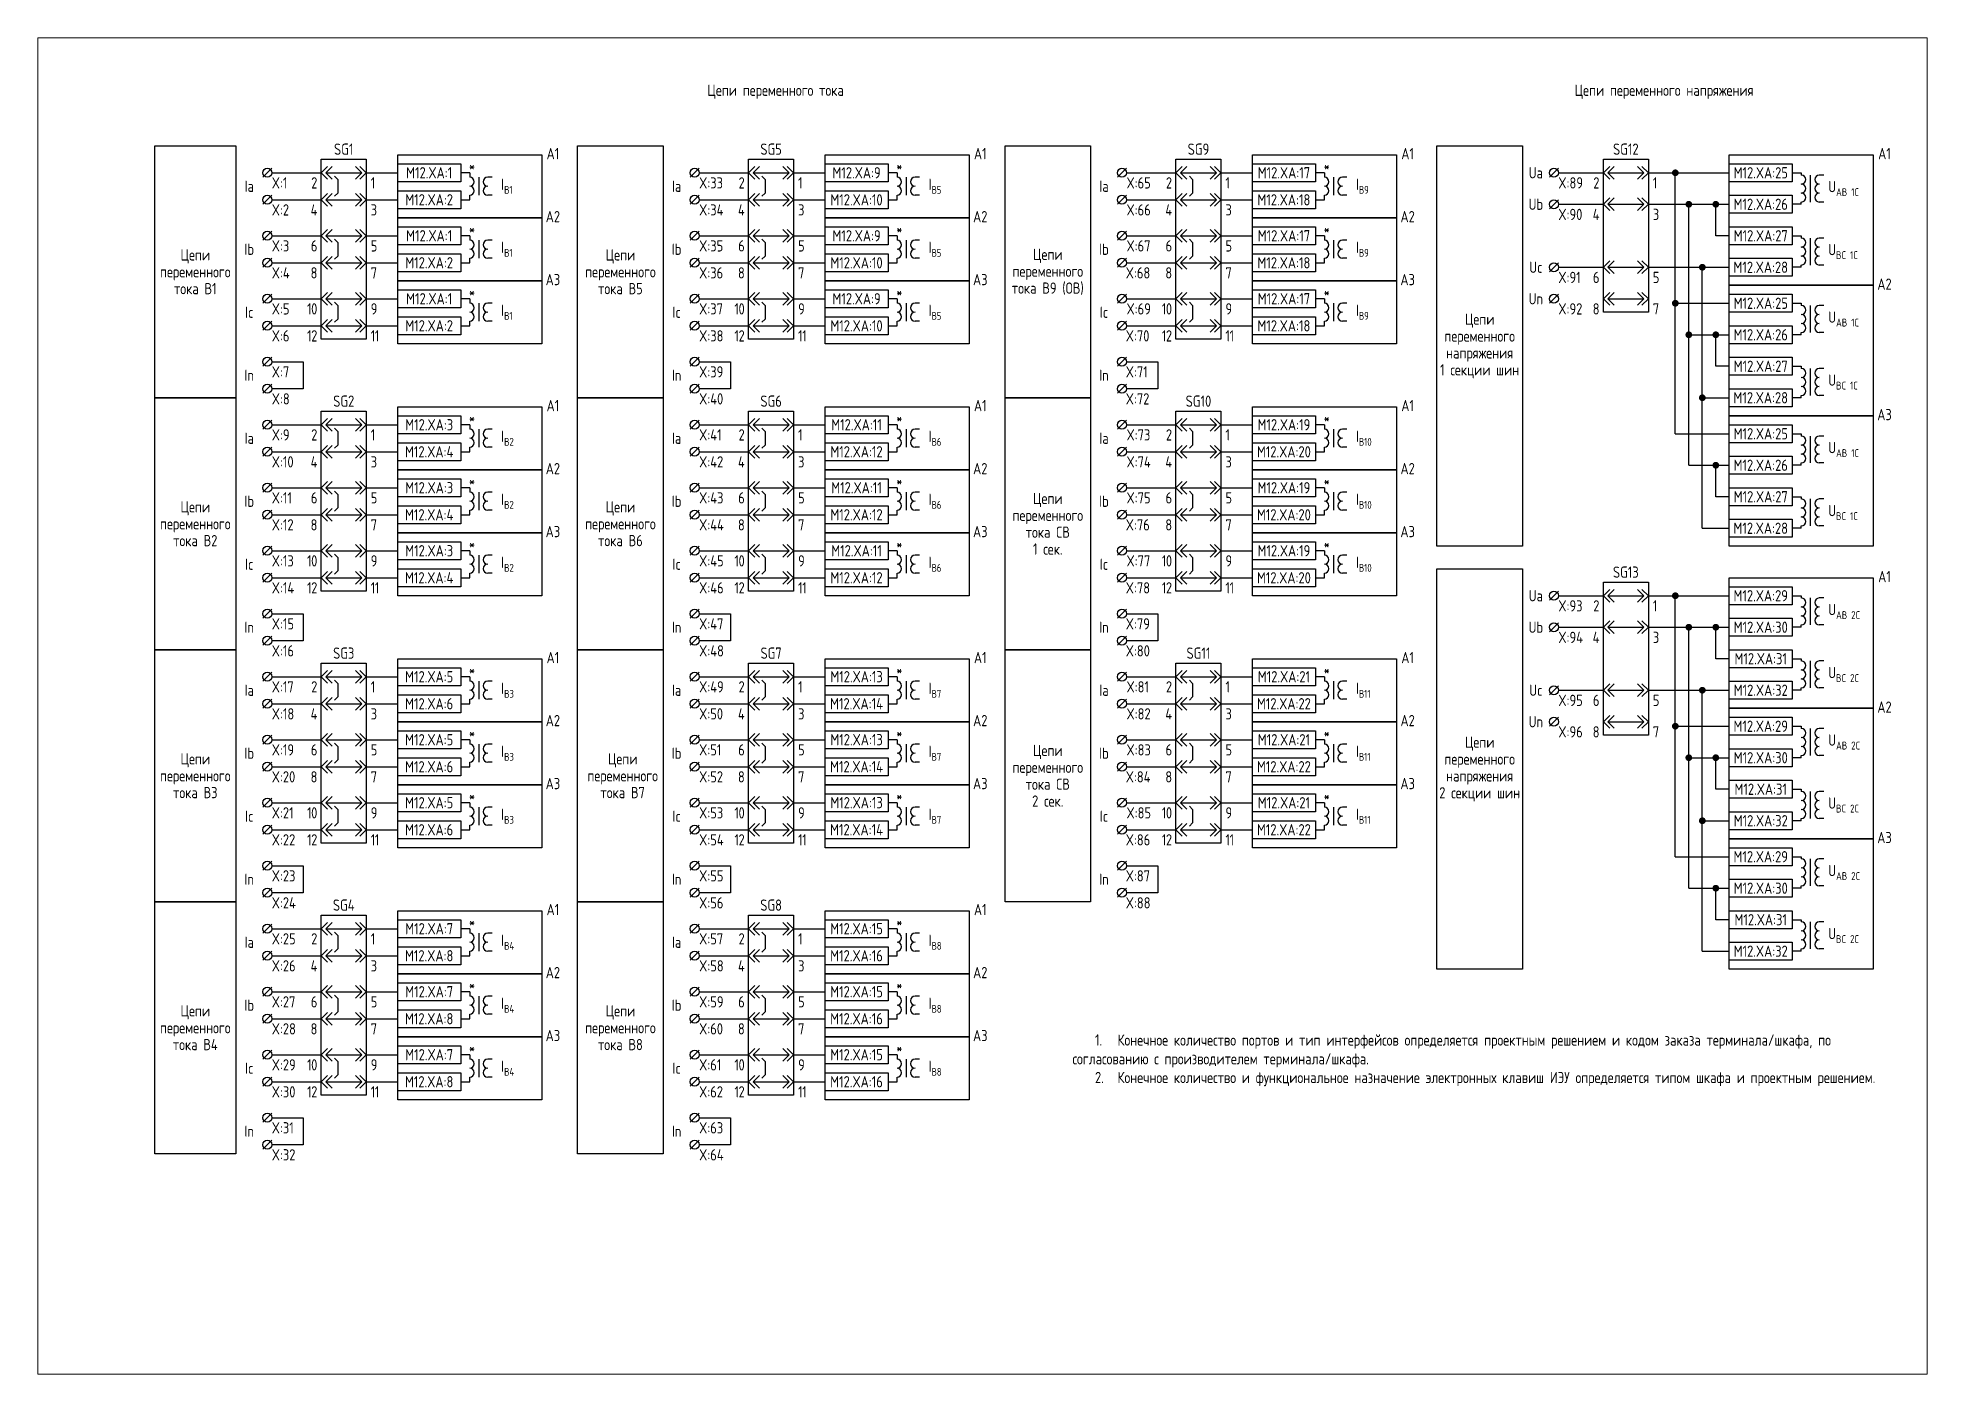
# Paper-space layout 'Лист1' of a CAD drawing. Header units: millimetres. Extents: x 31 to 266, y 22 to 188.
# The model-space entities are those that its viewports show. They can reach past a viewport. Long polylines and large blocks are cut down to what shows.
import ezdxf

# ---------------------------------------------------------------- set-up
doc = ezdxf.new("R2010")
doc.units = ezdxf.units.MM
doc.styles.add('Gost_type_A', font='GOST_A.TTF')

psp = doc.layouts.new('Лист1')

msp = doc.modelspace()

# ---------------------------------------------------------------- texts
at = {"char_height": 2.5, "line_spacing_factor": 0.9, "style": 'Gost_type_A'}
for s, insert, width, attachment_point in [('Цепи переменного тока', (164, 285), 288, 5), ('Цепи переменного напряжения', (361.5, 285), 107, 5), ('SG1', (68, 271), 10, 8), ('SG5', (163, 271), 10, 8), ('SG9', (258, 271), 10, 8), ('SG12', (353, 271), 10, 8), ('A1', (114.5, 270), 35, 8), ('A1', (209.5, 270), 35, 8), ('A1', (304.5, 270), 35, 8), ('A1', (410.5, 270), 35, 8), ('Ia', (47, 264), 6, 5), ('X:1', (52, 266), 10, 1), ('{\\T0.9;2}', (62, 266), 5, 3), ('{\\T0.9;1}', (74, 266), 5, 1), ('Ia', (142, 264), 6, 5), ('X:33', (147, 266), 10, 1), ('{\\T0.9;2}', (157, 266), 5, 3), ('{\\T0.9;1}', (169, 266), 5, 1), ('Ia', (237, 264), 6, 5), ('X:65', (242, 266), 10, 1), ('{\\T0.9;2}', (252, 266), 5, 3), ('{\\T0.9;1}', (264, 266), 5, 1), ('Ua', (333, 267), 7, 5), ('X:89', (338, 266), 10, 1), ('{\\T0.9;2}', (347, 266), 5, 3), ('{\\T0.9;1}', (359, 266), 5, 1), ('Ub', (333, 260), 7, 5), ('X:2', (52, 260), 10, 1), ('{\\T0.9;4}', (62, 260), 5, 3), ('{\\T0.9;3}', (74, 260), 5, 1), ('A2', (114.5, 256), 35, 8), ('X:34', (147, 260), 10, 1), ('{\\T0.9;4}', (157, 260), 5, 3), ('{\\T0.9;3}', (169, 260), 5, 1), ('A2', (209.5, 256), 35, 8), ('X:66', (242, 260), 10, 1), ('{\\T0.9;4}', (252, 260), 5, 3), ('{\\T0.9;3}', (264, 260), 5, 1), ('A2', (304.5, 256), 35, 8), ('X:90', (338, 259), 10, 1), ('{\\T0.9;4}', (347, 259), 5, 3), ('{\\T0.9;3}', (359, 259), 5, 1), ('X:3', (52, 252), 10, 1), ('X:35', (147, 252), 10, 1), ('Цепи переменного тока В1', (35, 245), 18, 5), ('Ib', (47, 250), 6, 5), ('{\\T0.9;6}', (62, 252), 5, 3), ('{\\T0.9;5}', (74, 252), 5, 1), ('Цепи переменного тока В5', (129.5, 245), 19, 5), ('Ib', (142, 250), 6, 5), ('{\\T0.9;6}', (157, 252), 5, 3), ('{\\T0.9;5}', (169, 252), 5, 1), ('Цепи переменного тока В9 (ОВ)', (224.5, 245), 19, 5), ('Ib', (237, 250), 6, 5), ('X:67', (242, 252), 10, 1), ('{\\T0.9;6}', (252, 252), 5, 3), ('{\\T0.9;5}', (264, 252), 5, 1), ('X:4', (52, 246), 10, 1), ('{\\T0.9;8}', (62, 246), 5, 3), ('{\\T0.9;7}', (74, 246), 5, 1), ('A3', (114.5, 242), 35, 8), ('X:36', (147, 246), 10, 1), ('{\\T0.9;8}', (157, 246), 5, 3), ('{\\T0.9;7}', (169, 246), 5, 1), ('A3', (209.5, 242), 35, 8), ('X:68', (241.83, 246), 10, 1), ('{\\T0.9;8}', (252, 246), 5, 3), ('{\\T0.9;7}', (264, 246), 5, 1), ('A3', (304.5, 242), 35, 8), ('Uc', (333, 246), 7, 5), ('X:91', (338, 245), 10, 1), ('{\\T0.9;6}', (347, 245), 5, 3), ('{\\T0.9;5}', (359, 245), 5, 1), ('Un', (333, 239), 7, 5), ('A2', (410.5, 241), 35, 8), ('Ic', (47, 236), 6, 5), ('X:5', (52, 238), 10, 1), ('{\\T0.9;10}', (62, 238), 5, 3), ('{\\T0.9;9}', (74, 238), 5, 1), ('Ic', (142, 236), 6, 5), ('X:37', (147, 238), 10, 1), ('{\\T0.9;10}', (157, 238), 5, 3), ('{\\T0.9;9}', (169, 238), 5, 1), ('Ic', (237, 236), 6, 5), ('X:69', (242, 238), 10, 1), ('{\\T0.9;10}', (252, 238), 5, 3), ('{\\T0.9;9}', (264, 238), 5, 1), ('Цепи переменного напряжения\\P1 секции шин', (320.5, 228.5), 19, 5), ('X:92', (338, 238), 10, 1), ('{\\T0.9;8}', (347, 238), 5, 3), ('{\\T0.9;7}', (359, 238), 5, 1), ('X:6', (52, 232), 10, 1), ('{\\T0.9;12}', (62, 232), 5, 3), ('{\\T0.9;11}', (74, 232), 5, 1), ('X:38', (147, 232), 10, 1), ('{\\T0.9;12}', (157, 232), 5, 3), ('{\\T0.9;11}', (169, 232), 5, 1), ('X:70', (241.83, 232), 10, 1), ('{\\T0.9;12}', (252, 232), 5, 3), ('{\\T0.9;11}', (264, 232), 5, 1), ('In', (47, 222), 6, 5), ('X:7', (52, 224), 10, 1), ('In', (142, 222), 6, 5), ('X:39', (147, 224), 10, 1), ('In', (237, 222), 6, 5), ('X:71', (241.83, 224), 10, 1), ('X:8', (52, 218), 10, 1), ('SG2', (68, 215), 10, 8), ('A1', (114.5, 214), 35, 8), ('X:40', (147, 218), 10, 1), ('SG6', (163, 215), 10, 8), ('A1', (209.5, 214), 35, 8), ('X:72', (241.83, 218), 10, 1), ('SG10', (258, 215), 10, 8), ('A1', (304.5, 214), 35, 8), ('A3', (410.5, 212), 35, 8), ('X:41', (147, 210), 10, 1), ('X:73', (242, 210), 10, 1), ('Ia', (47, 208), 6, 5), ('X:9', (52, 210), 10, 1), ('{\\T0.9;2}', (62, 210), 5, 3), ('{\\T0.9;1}', (74, 210), 5, 1), ('Ia', (142, 208), 6, 5), ('{\\T0.9;2}', (157, 210), 5, 3), ('{\\T0.9;1}', (169, 210), 5, 1), ('Ia', (237, 208), 6, 5), ('{\\T0.9;2}', (252, 210), 5, 3), ('{\\T0.9;1}', (264, 210), 5, 1), ('X:10', (52, 204), 10, 1), ('{\\T0.9;4}', (62, 204), 5, 3), ('{\\T0.9;3}', (74, 204), 5, 1), ('A2', (114.5, 200), 35, 8), ('X:42', (147, 204), 10, 1), ('{\\T0.9;4}', (157, 204), 5, 3), ('{\\T0.9;3}', (169, 204), 5, 1), ('A2', (209.5, 200), 35, 8), ('X:74', (242, 204), 10, 1), ('{\\T0.9;4}', (252, 204), 5, 3), ('{\\T0.9;3}', (264, 204), 5, 1), ('A2', (304.5, 200), 35, 8), ('Цепи переменного тока В2', (35, 189), 18, 5), ('Ib', (47, 194), 6, 5), ('X:11', (52, 196), 10, 1), ('{\\T0.9;6}', (62, 196), 5, 3), ('{\\T0.9;5}', (74, 196), 5, 1), ('Цепи переменного тока В6', (129.5, 189), 19, 5), ('Ib', (142, 194), 6, 5), ('X:43', (147, 196), 10, 1), ('{\\T0.9;6}', (157, 196), 5, 3), ('{\\T0.9;5}', (169, 196), 5, 1), ('Цепи переменного тока СВ\\P1 сек.', (224.5, 189), 19, 5), ('Ib', (237, 194), 6, 5), ('X:75', (242, 196), 10, 1), ('{\\T0.9;6}', (252, 196), 5, 3), ('{\\T0.9;5}', (264, 196), 5, 1), ('X:12', (52, 190), 10, 1), ('{\\T0.9;8}', (62, 190), 5, 3), ('{\\T0.9;7}', (74, 190), 5, 1), ('X:44', (147, 190), 10, 1), ('{\\T0.9;8}', (157, 190), 5, 3), ('{\\T0.9;7}', (169, 190), 5, 1), ('X:76', (241.83, 190), 10, 1), ('{\\T0.9;8}', (252, 190), 5, 3), ('{\\T0.9;7}', (264, 190), 5, 1), ('A3', (114.5, 186), 35, 8), ('A3', (209.5, 186), 35, 8), ('A3', (304.5, 186), 35, 8), ('Ic', (47, 180), 6, 5), ('X:13', (52, 182), 10, 1), ('{\\T0.9;10}', (62, 182), 5, 3), ('{\\T0.9;9}', (74, 182), 5, 1), ('Ic', (142, 180), 6, 5), ('X:45', (147, 182), 10, 1), ('{\\T0.9;10}', (157, 182), 5, 3), ('{\\T0.9;9}', (169, 182), 5, 1), ('Ic', (237, 180), 6, 5), ('X:77', (242, 182), 10, 1), ('{\\T0.9;10}', (252, 182), 5, 3), ('{\\T0.9;9}', (264, 182), 5, 1), ('SG13', (353, 177), 10, 8), ('A1', (410.5, 176), 35, 8), ('X:14', (52, 176), 10, 1), ('{\\T0.9;12}', (62, 176), 5, 3), ('{\\T0.9;11}', (74, 176), 5, 1), ('X:46', (147, 176), 10, 1), ('{\\T0.9;12}', (157, 176), 5, 3), ('{\\T0.9;11}', (169, 176), 5, 1), ('X:78', (241.83, 176), 10, 1), ('{\\T0.9;12}', (252, 176), 5, 3), ('{\\T0.9;11}', (264, 176), 5, 1), ('Ua', (333, 173), 7, 5), ('X:47', (147, 168), 10, 1), ('X:93', (338, 172), 10, 1), ('{\\T0.9;2}', (347, 172), 5, 3), ('{\\T0.9;1}', (359, 172), 5, 1), ('In', (47, 166), 6, 5), ('X:15', (52, 168), 10, 1), ('In', (142, 166), 6, 5), ('In', (237, 166), 6, 5), ('X:79', (241.83, 168), 10, 1), ('Ub', (333, 166), 7, 5), ('X:94', (338, 165), 10, 1), ('{\\T0.9;4}', (347, 165), 5, 3), ('{\\T0.9;3}', (359, 165), 5, 1), ('X:16', (52, 162), 10, 1), ('SG3', (68, 159), 10, 8), ('A1', (114.5, 158), 35, 8), ('X:48', (147, 162), 10, 1), ('SG7', (163, 159), 10, 8), ('A1', (209.5, 158), 35, 8), ('X:80', (241.83, 162), 10, 1), ('SG11', (258, 159), 10, 8), ('A1', (304.5, 158), 35, 8), ('Ia', (47, 152), 6, 5), ('X:17', (52, 154), 10, 1), ('{\\T0.9;2}', (62, 154), 5, 3), ('{\\T0.9;1}', (74, 154), 5, 1), ('Ia', (142, 152), 6, 5), ('X:49', (147, 154), 10, 1), ('{\\T0.9;2}', (157, 154), 5, 3), ('{\\T0.9;1}', (169, 154), 5, 1), ('Ia', (237, 152), 6, 5), ('X:81', (242, 154), 10, 1), ('{\\T0.9;2}', (252, 154), 5, 3), ('{\\T0.9;1}', (264, 154), 5, 1), ('Uc', (333, 152), 7, 5), ('X:18', (52, 148), 10, 1), ('{\\T0.9;4}', (62, 148), 5, 3), ('{\\T0.9;3}', (74, 148), 5, 1), ('X:50', (147, 148), 10, 1), ('{\\T0.9;4}', (157, 148), 5, 3), ('{\\T0.9;3}', (169, 148), 5, 1), ('X:82', (242, 148), 10, 1), ('{\\T0.9;4}', (252, 148), 5, 3), ('{\\T0.9;3}', (264, 148), 5, 1), ('X:95', (338, 151), 10, 1), ('{\\T0.9;6}', (347, 151), 5, 3), ('{\\T0.9;5}', (359, 151), 5, 1), ('A2', (410.5, 147), 35, 8), ('A2', (114.5, 144), 35, 8), ('A2', (209.5, 144), 35, 8), ('A2', (304.5, 144), 35, 8), ('Un', (333, 145), 7, 5), ('X:96', (338, 144), 10, 1), ('{\\T0.9;8}', (347, 144), 5, 3), ('{\\T0.9;7}', (359, 144), 5, 1), ('Ib', (47, 138), 6, 5), ('X:19', (52, 140), 10, 1), ('{\\T0.9;6}', (62, 140), 5, 3), ('{\\T0.9;5}', (74, 140), 5, 1), ('Ib', (142, 138), 6, 5), ('X:51', (147, 140), 10, 1), ('{\\T0.9;6}', (157, 140), 5, 3), ('{\\T0.9;5}', (169, 140), 5, 1), ('Цепи переменного тока СВ\\P2 сек.', (224.5, 133), 19, 5), ('Ib', (237, 138), 6, 5), ('X:83', (242, 140), 10, 1), ('{\\T0.9;6}', (252, 140), 5, 3), ('{\\T0.9;5}', (264, 140), 5, 1), ('Цепи переменного напряжения\\P2 секции шин', (320.5, 134.5), 19, 5), ('Цепи переменного тока В3', (35, 133), 18, 5), ('Цепи переменного тока В7', (130, 133), 18, 5), ('X:20', (52, 134), 10, 1), ('{\\T0.9;8}', (62, 134), 5, 3), ('{\\T0.9;7}', (74, 134), 5, 1), ('A3', (114.5, 130), 35, 8), ('X:52', (147, 134), 10, 1), ('{\\T0.9;8}', (157, 134), 5, 3), ('{\\T0.9;7}', (169, 134), 5, 1), ('A3', (209.5, 130), 35, 8), ('X:84', (241.83, 134), 10, 1), ('{\\T0.9;8}', (252, 134), 5, 3), ('{\\T0.9;7}', (264, 134), 5, 1), ('A3', (304.5, 130), 35, 8), ('X:53', (147, 126), 10, 1), ('X:85', (242, 126), 10, 1), ('Ic', (47, 124), 6, 5), ('X:21', (52, 126), 10, 1), ('{\\T0.9;10}', (62, 126), 5, 3), ('{\\T0.9;9}', (74, 126), 5, 1), ('Ic', (142, 124), 6, 5), ('{\\T0.9;10}', (157, 126), 5, 3), ('{\\T0.9;9}', (169, 126), 5, 1), ('Ic', (237, 124), 6, 5), ('{\\T0.9;10}', (252, 126), 5, 3), ('{\\T0.9;9}', (264, 126), 5, 1), ('X:22', (52, 120), 10, 1), ('{\\T0.9;12}', (62, 120), 5, 3), ('{\\T0.9;11}', (74, 120), 5, 1), ('X:54', (147, 120), 10, 1), ('{\\T0.9;12}', (157, 120), 5, 3), ('{\\T0.9;11}', (169, 120), 5, 1), ('X:86', (241.83, 120), 10, 1), ('{\\T0.9;12}', (252, 120), 5, 3), ('{\\T0.9;11}', (264, 120), 5, 1), ('A3', (410.5, 118), 35, 8), ('In', (47, 110), 6, 5), ('X:23', (52, 112), 10, 1), ('In', (142, 110), 6, 5), ('X:55', (147, 112), 10, 1), ('In', (237, 110), 6, 5), ('X:87', (241.83, 112), 10, 1), ('X:24', (52, 106), 10, 1), ('SG4', (68, 103), 10, 8), ('X:56', (147, 106), 10, 1), ('SG8', (163, 103), 10, 8), ('X:88', (241.83, 106), 10, 1), ('A1', (114.5, 102), 35, 8), ('A1', (209.5, 102), 35, 8), ('Ia', (47, 96), 6, 5), ('X:25', (52, 98), 10, 1), ('{\\T0.9;2}', (62, 98), 5, 3), ('{\\T0.9;1}', (74, 98), 5, 1), ('Ia', (142, 96), 6, 5), ('X:57', (147, 98), 10, 1), ('{\\T0.9;2}', (157, 98), 5, 3), ('{\\T0.9;1}', (169, 98), 5, 1), ('X:26', (52, 92), 10, 1), ('{\\T0.9;4}', (62, 92), 5, 3), ('{\\T0.9;3}', (74, 92), 5, 1), ('A2', (114.5, 88), 35, 8), ('X:58', (147, 92), 10, 1), ('{\\T0.9;4}', (157, 92), 5, 3), ('{\\T0.9;3}', (169, 92), 5, 1), ('A2', (209.5, 88), 35, 8), ('Цепи переменного тока В4', (35, 77), 18, 5), ('Ib', (47, 82), 6, 5), ('X:27', (52, 84), 10, 1), ('{\\T0.9;6}', (62, 84), 5, 3), ('{\\T0.9;5}', (74, 84), 5, 1), ('Цепи переменного тока В8', (129.5, 77), 19, 5), ('Ib', (142, 82), 6, 5), ('X:59', (147, 84), 10, 1), ('{\\T0.9;6}', (157, 84), 5, 3), ('{\\T0.9;5}', (169, 84), 5, 1), ('X:28', (52, 78), 10, 1), ('{\\T0.9;8}', (62, 78), 5, 3), ('{\\T0.9;7}', (74, 78), 5, 1), ('A3', (114.5, 74), 35, 8), ('X:60', (147, 78), 10, 1), ('{\\T0.9;8}', (157, 78), 5, 3), ('{\\T0.9;7}', (169, 78), 5, 1), ('A3', (209.5, 74), 35, 8), ('Ic', (47, 68), 6, 5), ('X:29', (52, 70), 10, 1), ('{\\T0.9;10}', (62, 70), 5, 3), ('{\\T0.9;9}', (74, 70), 5, 1), ('Ic', (142, 68), 6, 5), ('X:61', (147, 70), 10, 1), ('{\\T0.9;10}', (157, 70), 5, 3), ('{\\T0.9;9}', (169, 70), 5, 1), ('X:30', (52, 64), 10, 1), ('{\\T0.9;12}', (62, 64), 5, 3), ('{\\T0.9;11}', (74, 64), 5, 1), ('X:62', (147, 64), 10, 1), ('{\\T0.9;12}', (157, 64), 5, 3), ('{\\T0.9;11}', (169, 64), 5, 1), ('In', (47, 54), 6, 5), ('X:31', (52, 56), 10, 1), ('In', (142, 54), 6, 5), ('X:63', (147, 56), 10, 1), ('X:32', (52, 50), 10, 1), ('X:64', (147, 50), 10, 1)]:
    msp.add_mtext(s, dxfattribs=dict(at, insert=insert, width=width, attachment_point=attachment_point))
at = {"char_height": 2.5, "style": 'Gost_type_A'}
for s, insert, width, attachment_point in [('M12.XA:1', (87, 267), 14, 5), ('*', (96.5, 268.5), 3, 5), ('\\A1;I{\\H0.7x;\\S^ В1;}', (103, 264), 8, 4), ('M12.XA:9', (182, 267), 14, 5), ('*', (191.5, 268.5), 3, 5), ('\\A1;I{\\H0.7x;\\S^ В5;}', (198, 264), 8, 4), ('M12.XA:17', (277, 267), 14, 5), ('*', (286.5, 268.5), 3, 5), ('\\A1;I{\\H0.7x;\\S^ В9;}', (293, 264), 8, 4), ('M12.XA:25', (383, 267), 14, 5), ('\\A1;U{\\H0.7x;\\S^ AB 1C;}', (398, 263.5), 12, 4), ('M12.XA:2', (86.99, 261), 14.018, 5), ('M12.XA:10', (181.99, 260.99), 14.018, 5), ('M12.XA:18', (276.99, 260.99), 14.018, 5), ('M12.XA:26', (382.99, 260), 14.018, 5), ('M12.XA:1', (87, 253), 14, 5), ('*', (96.5, 254.5), 3, 5), ('M12.XA:9', (182, 253), 14, 5), ('*', (191.5, 254.5), 3, 5), ('M12.XA:17', (277, 253), 14, 5), ('*', (286.5, 254.5), 3, 5), ('M12.XA:27', (382.99, 253), 14.018, 5), ('M12.XA:2', (86.99, 247), 14.018, 5), ('\\A1;I{\\H0.7x;\\S^ В1;}', (103, 250), 8, 4), ('M12.XA:10', (181.99, 246.99), 14.018, 5), ('\\A1;I{\\H0.7x;\\S^ В5;}', (198, 250), 8, 4), ('M12.XA:18', (276.99, 246.99), 14.018, 5), ('\\A1;I{\\H0.7x;\\S^ В9;}', (293, 250), 8, 4), ('\\A1;U{\\H0.7x;\\S^ BC 1C;}', (398, 249.5), 12, 4), ('M12.XA:28', (382.99, 246), 14.018, 5), ('M12.XA:1', (87, 239), 14, 5), ('*', (96.5, 240.5), 3, 5), ('M12.XA:9', (182, 239), 14, 5), ('*', (191.5, 240.5), 3, 5), ('M12.XA:17', (277, 239), 14, 5), ('*', (286.5, 240.5), 3, 5), ('\\A1;I{\\H0.7x;\\S^ В1;}', (103, 236), 8, 4), ('\\A1;I{\\H0.7x;\\S^ В5;}', (198, 236), 8, 4), ('\\A1;I{\\H0.7x;\\S^ В9;}', (293, 236), 8, 4), ('M12.XA:25', (383, 238), 14, 5), ('\\A1;U{\\H0.7x;\\S^ AB 1C;}', (398, 234.5), 12, 4), ('M12.XA:2', (86.99, 233), 14.018, 5), ('M12.XA:10', (181.99, 232.99), 14.018, 5), ('M12.XA:18', (276.99, 232.99), 14.018, 5), ('M12.XA:26', (382.99, 231), 14.018, 5), ('M12.XA:27', (382.99, 224), 14.018, 5), ('\\A1;U{\\H0.7x;\\S^ BC 1C;}', (398, 220.5), 12, 4), ('M12.XA:28', (382.99, 217), 14.018, 5), ('M12.XA:3', (87, 211), 14, 5), ('*', (96.5, 212.5), 3, 5), ('M12.XA:11', (182, 211), 14, 5), ('*', (191.5, 212.5), 3, 5), ('M12.XA:19', (277, 211), 14, 5), ('*', (286.5, 212.5), 3, 5), ('M12.XA:25', (383, 209), 14, 5), ('M12.XA:4', (86.99, 204.99), 14.018, 5), ('\\A1;I{\\H0.7x;\\S^ В2;}', (103, 208), 8, 4), ('M12.XA:12', (181.99, 205), 14.018, 5), ('\\A1;I{\\H0.7x;\\S^ В6;}', (198, 208), 8, 4), ('M12.XA:20', (276.99, 204.99), 14.018, 5), ('\\A1;I{\\H0.7x;\\S^ В10;}', (293, 208), 8, 4), ('\\A1;U{\\H0.7x;\\S^ AB 1C;}', (398, 205.5), 12, 4), ('M12.XA:26', (382.99, 202), 14.018, 5), ('M12.XA:3', (87, 197), 14, 5), ('*', (96.5, 198.5), 3, 5), ('M12.XA:11', (182, 197), 14, 5), ('*', (191.5, 198.5), 3, 5), ('M12.XA:19', (277, 197), 14, 5), ('*', (286.5, 198.5), 3, 5), ('\\A1;I{\\H0.7x;\\S^ В2;}', (103, 194), 8, 4), ('\\A1;I{\\H0.7x;\\S^ В6;}', (198, 194), 8, 4), ('\\A1;I{\\H0.7x;\\S^ В10;}', (293, 194), 8, 4), ('M12.XA:27', (382.99, 195), 14.018, 5), ('M12.XA:4', (86.99, 190.99), 14.018, 5), ('M12.XA:12', (181.99, 191), 14.018, 5), ('M12.XA:20', (276.99, 190.99), 14.018, 5), ('M12.XA:28', (382.99, 188), 14.018, 5), ('\\A1;U{\\H0.7x;\\S^ BC 1C;}', (398, 191.5), 12, 4), ('M12.XA:3', (87, 183), 14, 5), ('*', (96.5, 184.5), 3, 5), ('\\A1;I{\\H0.7x;\\S^ В2;}', (103, 180), 8, 4), ('M12.XA:11', (182, 183), 14, 5), ('*', (191.5, 184.5), 3, 5), ('\\A1;I{\\H0.7x;\\S^ В6;}', (198, 180), 8, 4), ('M12.XA:19', (277, 183), 14, 5), ('*', (286.5, 184.5), 3, 5), ('\\A1;I{\\H0.7x;\\S^ В10;}', (293, 180), 8, 4), ('M12.XA:4', (86.99, 176.99), 14.018, 5), ('M12.XA:12', (181.99, 177), 14.018, 5), ('M12.XA:20', (276.99, 176.99), 14.018, 5), ('M12.XA:29', (382.99, 173), 14.018, 5), ('\\A1;U{\\H0.7x;\\S^ AB 2C;}', (398, 169.5), 12, 4), ('M12.XA:30', (382.99, 166), 14.018, 5), ('M12.XA:31', (382.99, 159), 14.018, 5), ('M12.XA:5', (87, 155), 14, 5), ('*', (96.5, 156.5), 3, 5), ('M12.XA:13', (182, 155.01), 14, 5), ('*', (191.5, 156.5), 3, 5), ('M12.XA:21', (277, 155), 14, 5), ('*', (286.5, 156.5), 3, 5), ('\\A1;U{\\H0.7x;\\S^ BC 2C;}', (398, 155.5), 12, 4), ('\\A1;I{\\H0.7x;\\S^ В3;}', (103, 152), 8, 4), ('\\A1;I{\\H0.7x;\\S^ В7;}', (198, 152), 8, 4), ('\\A1;I{\\H0.7x;\\S^ В11;}', (293, 152), 8, 4), ('M12.XA:32', (382.99, 152), 14.018, 5), ('M12.XA:6', (86.99, 148.99), 14.018, 5), ('M12.XA:14', (181.99, 149), 14.018, 5), ('M12.XA:22', (276.99, 149), 14.018, 5), ('M12.XA:29', (382.99, 144), 14.018, 5), ('M12.XA:5', (87, 141), 14, 5), ('*', (96.5, 142.5), 3, 5), ('\\A1;I{\\H0.7x;\\S^ В3;}', (103, 138), 8, 4), ('M12.XA:13', (182, 141.01), 14, 5), ('*', (191.5, 142.5), 3, 5), ('\\A1;I{\\H0.7x;\\S^ В7;}', (198, 138), 8, 4), ('M12.XA:21', (277, 141), 14, 5), ('*', (286.5, 142.5), 3, 5), ('\\A1;I{\\H0.7x;\\S^ В11;}', (293, 138), 8, 4), ('\\A1;U{\\H0.7x;\\S^ AB 2C;}', (398, 140.5), 12, 4), ('M12.XA:6', (86.99, 134.99), 14.018, 5), ('M12.XA:14', (181.99, 135), 14.018, 5), ('M12.XA:22', (276.99, 135), 14.018, 5), ('M12.XA:30', (382.99, 137), 14.018, 5), ('M12.XA:31', (382.99, 130), 14.018, 5), ('M12.XA:5', (87, 127), 14, 5), ('*', (96.5, 128.5), 3, 5), ('M12.XA:13', (182, 127.01), 14, 5), ('*', (191.5, 128.5), 3, 5), ('M12.XA:21', (277, 127), 14, 5), ('*', (286.5, 128.5), 3, 5), ('\\A1;U{\\H0.7x;\\S^ BC 2C;}', (398, 126.5), 12, 4), ('M12.XA:6', (86.99, 120.99), 14.018, 5), ('\\A1;I{\\H0.7x;\\S^ В3;}', (103, 124), 8, 4), ('M12.XA:14', (181.99, 121), 14.018, 5), ('\\A1;I{\\H0.7x;\\S^ В7;}', (198, 124), 8, 4), ('M12.XA:22', (276.99, 121), 14.018, 5), ('\\A1;I{\\H0.7x;\\S^ В11;}', (293, 124), 8, 4), ('M12.XA:32', (382.99, 123), 14.018, 5), ('M12.XA:29', (382.99, 115), 14.018, 5), ('M12.XA:30', (382.99, 108), 14.018, 5), ('\\A1;U{\\H0.7x;\\S^ AB 2C;}', (398, 111.5), 12, 4), ('M12.XA:31', (382.99, 101), 14.018, 5), ('M12.XA:7', (87, 99), 14, 5), ('*', (96.5, 100.5), 3, 5), ('\\A1;I{\\H0.7x;\\S^ В4;}', (103, 96), 8, 4), ('M12.XA:15', (182, 99), 14, 5), ('*', (191.5, 100.5), 3, 5), ('\\A1;I{\\H0.7x;\\S^ В8;}', (198, 96), 8, 4), ('\\A1;U{\\H0.7x;\\S^ BC 2C;}', (398, 97.5), 12, 4), ('M12.XA:8', (86.99, 92.99), 14.018, 5), ('M12.XA:16', (181.99, 92.99), 14.018, 5), ('M12.XA:32', (382.99, 94), 14.018, 5), ('M12.XA:7', (87, 85), 14, 5), ('*', (96.5, 86.5), 3, 5), ('M12.XA:15', (182, 85), 14, 5), ('*', (191.5, 86.5), 3, 5), ('M12.XA:8', (86.99, 78.99), 14.018, 5), ('\\A1;I{\\H0.7x;\\S^ В4;}', (103, 82), 8, 4), ('M12.XA:16', (181.99, 78.99), 14.018, 5), ('\\A1;I{\\H0.7x;\\S^ В8;}', (198, 82), 8, 4), ('M12.XA:7', (87, 71), 14, 5), ('*', (96.5, 72.5), 3, 5), ('M12.XA:15', (182, 71), 14, 5), ('*', (191.5, 72.5), 3, 5), ('\\A1;\\P\\P\\pxi2,t4;1.^IКонечное количество портов и тип интерфейсов определяется проектным решением и кодом заказа терминала/шкафа, по согласованию с производителем терминала/шкафа.\\P2.^IКонечное количество и функциональное назначение электронных клавиш ИЭУ определяется типом шкафа и проектным решением.', (230, 64), 183, 7), ('\\A1;I{\\H0.7x;\\S^ В4;}', (103, 68), 8, 4), ('\\A1;I{\\H0.7x;\\S^ В8;}', (198, 68), 8, 4), ('M12.XA:8', (86.99, 64.99), 14.018, 5), ('M12.XA:16', (181.99, 64.99), 14.018, 5)]:
    msp.add_mtext(s, dxfattribs=dict(at, insert=insert, width=width, attachment_point=attachment_point))

# ---------------------------------------------------------------- blocks, each defined once
blk = doc.blocks.new('БИ_разъем')
for p, q in [((0, 0), (1.41, 1.41)), ((0, 0), (1.41, 1.41)), ((0, 0), (1.41, -1.41)), ((0, 0), (1.41, -1.41)), ((1, 0), (2.41, 1.41)), ((1, 0), (2.41, -1.41)), ((1, 0), (9, 0)), ((9, 0), (7.59, 1.41)), ((9, 0), (7.59, -1.41)), ((10, 0), (8.59, 1.41)), ((10, 0), (8.59, 1.41)), ((10, 0), (8.59, -1.41)), ((10, 0), (8.59, -1.41))]:
    blk.add_line(p, q)
blk = doc.blocks.new('БИ_перемычка')
for p, q in [((2.97, -0.79), (3.67, -1.5)), ((3.67, -1.5), (3.67, -4.5)), ((2.97, -5.21), (3.67, -4.5))]:
    blk.add_line(p, q)
blk = doc.blocks.new('POINT')
at = {"const_width": 0.75}
blk.add_lwpolyline([(-0.375, 0, 1), (0.375, 0, 1)], format="xyb", close=True, dxfattribs=at)

# ---------------------------------------------------------------- linework, layer by layer
for p, q in [((52, 268), (50, 266)), ((52, 267), (63, 267)), ((73, 267), (80, 267)), ((96, 267), (94, 267)), ((147, 268), (145, 266)), ((147, 267), (158, 267)), ((168, 267), (175, 267)), ((191, 267), (189, 267)), ((242, 268), (240, 266)), ((242, 267), (253, 267)), ((263, 267), (270, 267)), ((286, 267), (284, 267)), ((338, 268), (336, 266)), ((338, 267), (348, 267)), ((358, 267), (376, 267)), ((364, 209), (364, 267)), ((52, 262), (50, 260)), ((52.01, 261), (62.83, 261)), ((73.17, 261), (80, 261)), ((94, 261), (96, 261)), ((147, 262), (145, 260)), ((147, 261), (157.83, 261)), ((168.17, 261), (175, 261)), ((189, 261), (191, 261)), ((242, 262), (240, 260)), ((242, 261), (252.83, 261)), ((263.17, 261), (270, 261)), ((284, 261), (286, 261)), ((338, 261), (336, 259)), ((338, 260), (348, 260)), ((358, 260), (376, 260)), ((367, 202), (367, 260)), ((373, 253), (373, 260)), ((52, 254), (50, 252)), ((52.01, 253), (62.83, 253)), ((73.17, 253), (80, 253)), ((96, 253), (94, 253)), ((147, 254), (145, 252)), ((147, 253), (157.83, 253)), ((168.17, 253), (175, 253)), ((191, 253), (189, 253)), ((242, 254), (240, 252)), ((242, 253), (252.83, 253)), ((263.17, 253), (270, 253)), ((286, 253), (284, 253)), ((376, 253), (373, 253)), ((52, 248), (50, 246)), ((147, 248), (145, 246)), ((242, 248), (240, 246)), ((52.01, 247), (62.83, 247)), ((73.17, 247), (80, 247)), ((94, 247), (96, 247)), ((147, 247), (157.83, 247)), ((168.17, 247), (175, 247)), ((189, 247), (191, 247)), ((242, 247), (252.83, 247)), ((263.17, 247), (270, 247)), ((284, 247), (286, 247)), ((338, 247), (336, 245)), ((338, 246), (348, 246)), ((358, 246), (376, 246)), ((370, 188), (370, 246)), ((52, 240), (50, 238)), ((147, 240), (145, 238)), ((242, 240), (240, 238)), ((338, 240), (336, 238)), ((52.01, 239), (62.83, 239)), ((73.17, 239), (80, 239)), ((96, 239), (94, 239)), ((147, 239), (157.83, 239)), ((168.17, 239), (175, 239)), ((191, 239), (189, 239)), ((242, 239), (252.83, 239)), ((263.17, 239), (270, 239)), ((286, 239), (284, 239)), ((364, 238), (376, 238)), ((52, 234), (50, 232)), ((52.01, 233), (62.83, 233)), ((73.17, 233), (80, 233)), ((94, 233), (96, 233)), ((147, 234), (145, 232)), ((147, 233), (157.83, 233)), ((168.17, 233), (175, 233)), ((189, 233), (191, 233)), ((242, 234), (240, 232)), ((242, 233), (252.83, 233)), ((263.17, 233), (270, 233)), ((284, 233), (286, 233)), ((367, 231), (376, 231)), ((373, 224), (373, 231)), ((52, 226), (50, 224)), ((52.01, 225), (59, 225)), ((59, 225), (59, 219)), ((147, 226), (145, 224)), ((147, 225), (154, 225)), ((154, 225), (154, 219)), ((242, 226), (240, 224)), ((242, 225), (249, 225)), ((249, 225), (249, 219)), ((376, 224), (373, 224)), ((52, 220), (50, 218)), ((59, 219), (52.01, 219)), ((147, 220), (145, 218)), ((154, 219), (147, 219)), ((242, 220), (240, 218)), ((249, 219), (242, 219)), ((370, 217), (376, 217)), ((52, 212), (50, 210)), ((52, 211), (63, 211)), ((73, 211), (80, 211)), ((96, 211), (94, 211)), ((147, 212), (145, 210)), ((147, 211), (158, 211)), ((168, 211), (175, 211)), ((191, 211), (189, 211)), ((242, 212), (240, 210)), ((242, 211), (253, 211)), ((263, 211), (270, 211)), ((286, 211), (284, 211)), ((52, 206), (50, 204)), ((147, 206), (145, 204)), ((242, 206), (240, 204)), ((364, 209), (376, 209)), ((52.01, 205), (62.83, 205)), ((73.17, 205), (80, 205)), ((94, 205), (96, 205)), ((147, 205), (157.83, 205)), ((168.17, 205), (175, 205)), ((189, 205), (191, 205)), ((242, 205), (252.83, 205)), ((263.17, 205), (270, 205)), ((284, 205), (286, 205)), ((367, 202), (376, 202)), ((373, 195), (373, 202)), ((52, 198), (50, 196)), ((147, 198), (145, 196)), ((242, 198), (240, 196)), ((52.01, 197), (62.83, 197)), ((73.17, 197), (80, 197)), ((96, 197), (94, 197)), ((147, 197), (157.83, 197)), ((168.17, 197), (175, 197)), ((191, 197), (189, 197)), ((242, 197), (252.83, 197)), ((263.17, 197), (270, 197)), ((286, 197), (284, 197)), ((376, 195), (373, 195)), ((52, 192), (50, 190)), ((52.01, 191), (62.83, 191)), ((73.17, 191), (80, 191)), ((94, 191), (96, 191)), ((147, 192), (145, 190)), ((147, 191), (157.83, 191)), ((168.17, 191), (175, 191)), ((189, 191), (191, 191)), ((242, 192), (240, 190)), ((242, 191), (252.83, 191)), ((263.17, 191), (270, 191)), ((284, 191), (286, 191)), ((370, 188), (376, 188)), ((52, 184), (50, 182)), ((52.01, 183), (62.83, 183)), ((73.17, 183), (80, 183)), ((96, 183), (94, 183)), ((147, 184), (145, 182)), ((147, 183), (157.83, 183)), ((168.17, 183), (175, 183)), ((191, 183), (189, 183)), ((242, 184), (240, 182)), ((242, 183), (252.83, 183)), ((263.17, 183), (270, 183)), ((286, 183), (284, 183)), ((52, 178), (50, 176)), ((52.01, 177), (62.83, 177)), ((73.17, 177), (80, 177)), ((94, 177), (96, 177)), ((147, 178), (145, 176)), ((147, 177), (157.83, 177)), ((168.17, 177), (175, 177)), ((189, 177), (191, 177)), ((242, 178), (240, 176)), ((242, 177), (252.83, 177)), ((263.17, 177), (270, 177)), ((284, 177), (286, 177)), ((338, 174), (336, 172)), ((338, 173), (348, 173)), ((358, 173), (376, 173)), ((364, 115), (364, 173)), ((52, 170), (50, 168)), ((52.01, 169), (59, 169)), ((59, 169), (59, 163)), ((147, 170), (145, 168)), ((147, 169), (154, 169)), ((154, 169), (154, 163)), ((242, 170), (240, 168)), ((242, 169), (249, 169)), ((249, 169), (249, 163)), ((52, 164), (50, 162)), ((147, 164), (145, 162)), ((242, 164), (240, 162)), ((338, 167), (336, 165)), ((338, 166), (348, 166)), ((358, 166), (376, 166)), ((367, 108), (367, 166)), ((373, 159), (373, 166)), ((59, 163), (52.01, 163)), ((154, 163), (147, 163)), ((249, 163), (242, 163)), ((52, 156), (50, 154)), ((147, 156), (145, 154)), ((242, 156), (240, 154)), ((376, 159), (373, 159)), ((52, 155), (63, 155)), ((73, 155), (80, 155)), ((96, 155), (94, 155)), ((147, 155), (158, 155)), ((168, 155), (175, 155)), ((191, 155), (189, 155)), ((242, 155), (253, 155)), ((263, 155), (270, 155)), ((286, 155), (284, 155)), ((338, 153), (336, 151)), ((338, 152), (348, 152)), ((358, 152), (376, 152)), ((370, 94), (370, 152)), ((52, 150), (50, 148)), ((52.01, 149), (62.83, 149)), ((73.17, 149), (80, 149)), ((94, 149), (96, 149)), ((147, 150), (145, 148)), ((147, 149), (157.83, 149)), ((168.17, 149), (175, 149)), ((189, 149), (191, 149)), ((242, 150), (240, 148)), ((242, 149), (252.83, 149)), ((263.17, 149), (270, 149)), ((284, 149), (286, 149)), ((338, 146), (336, 144)), ((364, 144), (376, 144)), ((52, 142), (50, 140)), ((52.01, 141), (62.83, 141)), ((73.17, 141), (80, 141)), ((96, 141), (94, 141)), ((147, 142), (145, 140)), ((147, 141), (157.83, 141)), ((168.17, 141), (175, 141)), ((191, 141), (189, 141)), ((242, 142), (240, 140)), ((242, 141), (252.83, 141)), ((263.17, 141), (270, 141)), ((286, 141), (284, 141)), ((52, 136), (50, 134)), ((52.01, 135), (62.83, 135)), ((73.17, 135), (80, 135)), ((94, 135), (96, 135)), ((147, 136), (145, 134)), ((147, 135), (157.83, 135)), ((168.17, 135), (175, 135)), ((189, 135), (191, 135)), ((242, 136), (240, 134)), ((242, 135), (252.83, 135)), ((263.17, 135), (270, 135)), ((284, 135), (286, 135)), ((367, 137), (376, 137)), ((373, 130), (373, 137)), ((52, 128), (50, 126)), ((52.01, 127), (62.83, 127)), ((73.17, 127), (80, 127)), ((96, 127), (94, 127)), ((147, 128), (145, 126)), ((147, 127), (157.83, 127)), ((168.17, 127), (175, 127)), ((191, 127), (189, 127)), ((242, 128), (240, 126)), ((242, 127), (252.83, 127)), ((263.17, 127), (270, 127)), ((286, 127), (284, 127)), ((376, 130), (373, 130)), ((52, 122), (50, 120)), ((147, 122), (145, 120)), ((242, 122), (240, 120)), ((370, 123), (376, 123)), ((52.01, 121), (62.83, 121)), ((73.17, 121), (80, 121)), ((94, 121), (96, 121)), ((147, 121), (157.83, 121)), ((168.17, 121), (175, 121)), ((189, 121), (191, 121)), ((242, 121), (252.83, 121)), ((263.17, 121), (270, 121)), ((284, 121), (286, 121)), ((52, 114), (50, 112)), ((147, 114), (145, 112)), ((242, 114), (240, 112)), ((364, 115), (376, 115)), ((52.01, 113), (59, 113)), ((59, 113), (59, 107)), ((147, 113), (154, 113)), ((154, 113), (154, 107)), ((242, 113), (249, 113)), ((249, 113), (249, 107)), ((52, 108), (50, 106)), ((59, 107), (52.01, 107)), ((147, 108), (145, 106)), ((154, 107), (147, 107)), ((242, 108), (240, 106)), ((249, 107), (242, 107)), ((367, 108), (376, 108)), ((373, 101), (373, 108)), ((376, 101), (373, 101)), ((52, 100), (50, 98)), ((52, 99), (63, 99)), ((73, 99), (80, 99)), ((96, 99), (94, 99)), ((147, 100), (145, 98)), ((147, 99), (158, 99)), ((168, 99), (175, 99)), ((191, 99), (189, 99)), ((52, 94), (50, 92)), ((52.01, 93), (62.83, 93)), ((73.17, 93), (80, 93)), ((94, 93), (96, 93)), ((147, 94), (145, 92)), ((147, 93), (157.83, 93)), ((168.17, 93), (175, 93)), ((189, 93), (191, 93)), ((370, 94), (376, 94)), ((52, 86), (50, 84)), ((52.01, 85), (62.83, 85)), ((73.17, 85), (80, 85)), ((96, 85), (94, 85)), ((147, 86), (145, 84)), ((147, 85), (157.83, 85)), ((168.17, 85), (175, 85)), ((191, 85), (189, 85)), ((52, 80), (50, 78)), ((147, 80), (145, 78)), ((52.01, 79), (62.83, 79)), ((73.17, 79), (80, 79)), ((94, 79), (96, 79)), ((147, 79), (157.83, 79)), ((168.17, 79), (175, 79)), ((189, 79), (191, 79)), ((52, 72), (50, 70)), ((147, 72), (145, 70)), ((52.01, 71), (62.83, 71)), ((73.17, 71), (80, 71)), ((96, 71), (94, 71)), ((147, 71), (157.83, 71)), ((168.17, 71), (175, 71)), ((191, 71), (189, 71)), ((52, 66), (50, 64)), ((52.01, 65), (62.83, 65)), ((73.17, 65), (80, 65)), ((94, 65), (96, 65)), ((147, 66), (145, 64)), ((147, 65), (157.83, 65)), ((168.17, 65), (175, 65)), ((189, 65), (191, 65)), ((52, 58), (50, 56)), ((52.01, 57), (59, 57)), ((59, 57), (59, 51)), ((147, 58), (145, 56)), ((147, 57), (154, 57)), ((154, 57), (154, 51)), ((52, 52), (50, 50)), ((59, 51), (52.01, 51)), ((147, 52), (145, 50)), ((154, 51), (147, 51))]:
    msp.add_line(p, q)
at = {"ltscale": 4}
for p, q in [((96, 267), (96, 266)), ((96, 266.5), (96, 266)), ((98, 266), (98, 262)), ((98, 266), (98, 262)), ((101, 266), (100, 266)), ((101, 266), (100, 266)), ((191, 267), (191, 266)), ((191, 266.5), (191, 266)), ((193, 266), (193, 262)), ((193, 266), (193, 262)), ((196, 266), (195, 266)), ((196, 266), (195, 266)), ((286, 267), (286, 266)), ((286, 266.5), (286, 266)), ((288, 266), (288, 262)), ((288, 266), (288, 262)), ((291, 266), (290, 266)), ((291, 266), (290, 266)), ((390, 267), (392, 267)), ((392, 267), (392, 266.5)), ((392, 267), (392, 266.5)), ((394, 266.5), (394, 262.5)), ((397, 266.5), (396, 266.5)), ((96, 261), (96, 262)), ((101, 262), (100, 262)), ((101, 262), (100, 262)), ((191, 261), (191, 262)), ((196, 262), (195, 262)), ((196, 262), (195, 262)), ((286, 261), (286, 262)), ((291, 262), (290, 262)), ((291, 262), (290, 262)), ((392, 260), (392, 260.5)), ((394, 264.5), (394, 260.5)), ((397, 260.5), (396, 260.5)), ((392, 260), (390, 260)), ((96, 253), (96, 252)), ((96, 252.5), (96, 252)), ((98, 252), (98, 248)), ((98, 252), (98, 248)), ((101, 252), (100, 252)), ((101, 252), (100, 252)), ((191, 253), (191, 252)), ((191, 252.5), (191, 252)), ((286, 253), (286, 252)), ((286, 252.5), (286, 252)), ((288, 252), (288, 248)), ((288, 252), (288, 248)), ((291, 252), (290, 252)), ((291, 252), (290, 252)), ((390, 253), (392, 253)), ((392, 253), (392, 252.5)), ((392, 253), (392, 252.5)), ((394, 252.5), (394, 248.5)), ((397, 252.5), (396, 252.5)), ((96, 247), (96, 248)), ((101, 248), (100, 248)), ((101, 248), (100, 248)), ((191, 247), (191, 248)), ((193, 252), (193, 248)), ((193, 252), (193, 248)), ((196, 252), (195, 252)), ((196, 252), (195, 252)), ((196, 248), (195, 248)), ((196, 248), (195, 248)), ((286, 247), (286, 248)), ((291, 248), (290, 248)), ((291, 248), (290, 248)), ((394, 250.5), (394, 246.5)), ((392, 246), (390, 246)), ((392, 246), (392, 246.5)), ((397, 246.5), (396, 246.5)), ((96, 239), (96, 238)), ((96, 238.5), (96, 238)), ((98, 238), (98, 234)), ((98, 238), (98, 234)), ((101, 238), (100, 238)), ((101, 238), (100, 238)), ((191, 239), (191, 238)), ((191, 238.5), (191, 238)), ((193, 238), (193, 234)), ((193, 238), (193, 234)), ((196, 238), (195, 238)), ((196, 238), (195, 238)), ((286, 239), (286, 238)), ((286, 238.5), (286, 238)), ((288, 238), (288, 234)), ((288, 238), (288, 234)), ((291, 238), (290, 238)), ((291, 238), (290, 238)), ((390, 238), (392, 238)), ((392, 238), (392, 237.5)), ((392, 238), (392, 237.5)), ((394, 237.5), (394, 233.5)), ((394, 235.5), (394, 231.5)), ((397, 237.5), (396, 237.5)), ((96, 233), (96, 234)), ((101, 234), (100, 234)), ((101, 234), (100, 234)), ((191, 233), (191, 234)), ((196, 234), (195, 234)), ((196, 234), (195, 234)), ((286, 233), (286, 234)), ((291, 234), (290, 234)), ((291, 234), (290, 234)), ((392, 231), (390, 231)), ((392, 231), (392, 231.5)), ((397, 231.5), (396, 231.5)), ((390, 224), (392, 224)), ((392, 224), (392, 223.5)), ((392, 224), (392, 223.5)), ((394, 223.5), (394, 219.5)), ((397, 223.5), (396, 223.5)), ((394, 221.5), (394, 217.5)), ((392, 217), (390, 217)), ((392, 217), (392, 217.5)), ((397, 217.5), (396, 217.5)), ((96, 211), (96, 210)), ((96, 210.5), (96, 210)), ((98, 210), (98, 206)), ((98, 210), (98, 206)), ((101, 210), (100, 210)), ((101, 210), (100, 210)), ((191, 211), (191, 210)), ((191, 210.5), (191, 210)), ((193, 210), (193, 206)), ((193, 210), (193, 206)), ((196, 210), (195, 210)), ((196, 210), (195, 210)), ((286, 211), (286, 210)), ((286, 210.5), (286, 210)), ((288, 210), (288, 206)), ((288, 210), (288, 206)), ((291, 210), (290, 210)), ((291, 210), (290, 210)), ((96, 205), (96, 206)), ((101, 206), (100, 206)), ((101, 206), (100, 206)), ((191, 205), (191, 206)), ((196, 206), (195, 206)), ((196, 206), (195, 206)), ((286, 205), (286, 206)), ((291, 206), (290, 206)), ((291, 206), (290, 206)), ((390, 209), (392, 209)), ((392, 209), (392, 208.5)), ((392, 209), (392, 208.5)), ((394, 208.5), (394, 204.5)), ((394, 206.5), (394, 202.5)), ((397, 208.5), (396, 208.5)), ((392, 202), (390, 202)), ((392, 202), (392, 202.5)), ((397, 202.5), (396, 202.5)), ((96, 197), (96, 196)), ((96, 196.5), (96, 196)), ((98, 196), (98, 192)), ((98, 196), (98, 192)), ((101, 196), (100, 196)), ((101, 196), (100, 196)), ((191, 197), (191, 196)), ((191, 196.5), (191, 196)), ((193, 196), (193, 192)), ((193, 196), (193, 192)), ((196, 196), (195, 196)), ((196, 196), (195, 196)), ((286, 197), (286, 196)), ((286, 196.5), (286, 196)), ((288, 196), (288, 192)), ((288, 196), (288, 192)), ((291, 196), (290, 196)), ((291, 196), (290, 196)), ((390, 195), (392, 195)), ((392, 195), (392, 194.5)), ((392, 195), (392, 194.5)), ((394, 194.5), (394, 190.5)), ((397, 194.5), (396, 194.5)), ((96, 191), (96, 192)), ((101, 192), (100, 192)), ((101, 192), (100, 192)), ((191, 191), (191, 192)), ((196, 192), (195, 192)), ((196, 192), (195, 192)), ((286, 191), (286, 192)), ((291, 192), (290, 192)), ((291, 192), (290, 192)), ((394, 192.5), (394, 188.5)), ((392, 188), (390, 188)), ((392, 188), (392, 188.5)), ((397, 188.5), (396, 188.5)), ((96, 183), (96, 182)), ((96, 182.5), (96, 182)), ((98, 182), (98, 178)), ((98, 182), (98, 178)), ((101, 182), (100, 182)), ((101, 182), (100, 182)), ((191, 183), (191, 182)), ((191, 182.5), (191, 182)), ((193, 182), (193, 178)), ((193, 182), (193, 178)), ((196, 182), (195, 182)), ((196, 182), (195, 182)), ((286, 183), (286, 182)), ((286, 182.5), (286, 182)), ((288, 182), (288, 178)), ((288, 182), (288, 178)), ((291, 182), (290, 182)), ((291, 182), (290, 182)), ((96, 177), (96, 178)), ((101, 178), (100, 178)), ((101, 178), (100, 178)), ((191, 177), (191, 178)), ((196, 178), (195, 178)), ((196, 178), (195, 178)), ((286, 177), (286, 178)), ((291, 178), (290, 178)), ((291, 178), (290, 178)), ((390, 173), (392, 173)), ((392, 173), (392, 172.5)), ((392, 173), (392, 172.5)), ((394, 172.5), (394, 168.5)), ((397, 172.5), (396, 172.5)), ((394, 170.5), (394, 166.5)), ((392, 166), (390, 166)), ((392, 166), (392, 166.5)), ((397, 166.5), (396, 166.5)), ((390, 159), (392, 159)), ((392, 159), (392, 158.5)), ((392, 159), (392, 158.5)), ((394, 158.5), (394, 154.5)), ((394, 156.5), (394, 152.5)), ((397, 158.5), (396, 158.5)), ((96, 155), (96, 154)), ((96, 154.5), (96, 154)), ((98, 154), (98, 150)), ((98, 154), (98, 150)), ((101, 154), (100, 154)), ((101, 154), (100, 154)), ((191, 155), (191, 154)), ((191, 154.5), (191, 154)), ((193, 154), (193, 150)), ((193, 154), (193, 150)), ((196, 154), (195, 154)), ((196, 154), (195, 154)), ((286, 155), (286, 154)), ((286, 154.5), (286, 154)), ((288, 154), (288, 150)), ((288, 154), (288, 150)), ((291, 154), (290, 154)), ((291, 154), (290, 154)), ((392, 152), (390, 152)), ((392, 152), (392, 152.5)), ((397, 152.5), (396, 152.5)), ((96, 149), (96, 150)), ((101, 150), (100, 150)), ((101, 150), (100, 150)), ((191, 149), (191, 150)), ((196, 150), (195, 150)), ((196, 150), (195, 150)), ((286, 149), (286, 150)), ((291, 150), (290, 150)), ((291, 150), (290, 150)), ((390, 144), (392, 144)), ((392, 144), (392, 143.5)), ((392, 144), (392, 143.5)), ((394, 143.5), (394, 139.5)), ((397, 143.5), (396, 143.5)), ((96, 141), (96, 140)), ((96, 140.5), (96, 140)), ((98, 140), (98, 136)), ((98, 140), (98, 136)), ((101, 140), (100, 140)), ((101, 140), (100, 140)), ((191, 141), (191, 140)), ((191, 140.5), (191, 140)), ((193, 140), (193, 136)), ((193, 140), (193, 136)), ((196, 140), (195, 140)), ((196, 140), (195, 140)), ((286, 141), (286, 140)), ((286, 140.5), (286, 140)), ((288, 140), (288, 136)), ((288, 140), (288, 136)), ((291, 140), (290, 140)), ((291, 140), (290, 140)), ((394, 141.5), (394, 137.5)), ((96, 135), (96, 136)), ((101, 136), (100, 136)), ((101, 136), (100, 136)), ((191, 135), (191, 136)), ((196, 136), (195, 136)), ((196, 136), (195, 136)), ((286, 135), (286, 136)), ((291, 136), (290, 136)), ((291, 136), (290, 136)), ((392, 137), (390, 137)), ((392, 137), (392, 137.5)), ((397, 137.5), (396, 137.5)), ((96, 127), (96, 126)), ((96, 126.5), (96, 126)), ((191, 127), (191, 126)), ((191, 126.5), (191, 126)), ((193, 126), (193, 122)), ((193, 126), (193, 122)), ((196, 126), (195, 126)), ((196, 126), (195, 126)), ((286, 127), (286, 126)), ((286, 126.5), (286, 126)), ((288, 126), (288, 122)), ((288, 126), (288, 122)), ((291, 126), (290, 126)), ((291, 126), (290, 126)), ((390, 130), (392, 130)), ((392, 130), (392, 129.5)), ((392, 130), (392, 129.5)), ((394, 129.5), (394, 125.5)), ((394, 127.5), (394, 123.5)), ((397, 129.5), (396, 129.5)), ((96, 121), (96, 122)), ((98, 126), (98, 122)), ((98, 126), (98, 122)), ((101, 126), (100, 126)), ((101, 126), (100, 126)), ((101, 122), (100, 122)), ((101, 122), (100, 122)), ((191, 121), (191, 122)), ((196, 122), (195, 122)), ((196, 122), (195, 122)), ((286, 121), (286, 122)), ((291, 122), (290, 122)), ((291, 122), (290, 122)), ((392, 123), (390, 123)), ((392, 123), (392, 123.5)), ((397, 123.5), (396, 123.5)), ((390, 115), (392, 115)), ((392, 115), (392, 114.5)), ((392, 115), (392, 114.5)), ((394, 114.5), (394, 110.5)), ((397, 114.5), (396, 114.5)), ((394, 112.5), (394, 108.5)), ((392, 108), (390, 108)), ((392, 108), (392, 108.5)), ((397, 108.5), (396, 108.5)), ((390, 101), (392, 101)), ((392, 101), (392, 100.5)), ((392, 101), (392, 100.5)), ((96, 99), (96, 98)), ((96, 98.5), (96, 98)), ((98, 98), (98, 94)), ((98, 98), (98, 94)), ((101, 98), (100, 98)), ((101, 98), (100, 98)), ((191, 99), (191, 98)), ((191, 98.5), (191, 98)), ((193, 98), (193, 94)), ((193, 98), (193, 94)), ((196, 98), (195, 98)), ((196, 98), (195, 98)), ((394, 100.5), (394, 96.5)), ((394, 98.5), (394, 94.5)), ((397, 100.5), (396, 100.5)), ((96, 93), (96, 94)), ((101, 94), (100, 94)), ((101, 94), (100, 94)), ((191, 93), (191, 94)), ((196, 94), (195, 94)), ((196, 94), (195, 94)), ((392, 94), (390, 94)), ((392, 94), (392, 94.5)), ((397, 94.5), (396, 94.5)), ((96, 85), (96, 84)), ((96, 84.5), (96, 84)), ((191, 85), (191, 84)), ((191, 84.5), (191, 84)), ((96, 79), (96, 80)), ((98, 84), (98, 80)), ((98, 84), (98, 80)), ((101, 84), (100, 84)), ((101, 84), (100, 84)), ((101, 80), (100, 80)), ((101, 80), (100, 80)), ((191, 79), (191, 80)), ((193, 84), (193, 80)), ((193, 84), (193, 80)), ((196, 84), (195, 84)), ((196, 84), (195, 84)), ((196, 80), (195, 80)), ((196, 80), (195, 80)), ((96, 71), (96, 70)), ((96, 70.5), (96, 70)), ((98, 70), (98, 66)), ((98, 70), (98, 66)), ((101, 70), (100, 70)), ((101, 70), (100, 70)), ((191, 71), (191, 70)), ((191, 70.5), (191, 70)), ((193, 70), (193, 66)), ((193, 70), (193, 66)), ((196, 70), (195, 70)), ((196, 70), (195, 70)), ((96, 65), (96, 66)), ((101, 66), (100, 66)), ((101, 66), (100, 66)), ((191, 65), (191, 66)), ((196, 66), (195, 66)), ((196, 66), (195, 66))]:
    msp.add_line(p, q, dxfattribs=at)
for points in [[(44, 217), (26, 217), (26, 273), (44, 273)], [(139, 217), (120, 217), (120, 273), (139, 273)], [(234, 217), (215, 217), (215, 273), (234, 273)], [(330, 184), (311, 184), (311, 273), (330, 273)], [(63, 270), (73, 270), (73, 230), (63, 230)], [(80, 271), (112, 271), (112, 257), (80, 257)], [(80, 269), (94, 269), (94, 265), (80, 265)], [(158, 270), (168, 270), (168, 230), (158, 230)], [(175, 271), (207, 271), (207, 257), (175, 257)], [(175, 269), (189, 269), (189, 265), (175, 265)], [(253, 270), (263, 270), (263, 230), (253, 230)], [(270, 271), (302, 271), (302, 257), (270, 257)], [(270, 269), (284, 269), (284, 265), (270, 265)], [(348, 270), (358, 270), (358, 236), (348, 236)], [(376, 271), (408, 271), (408, 242), (376, 242)], [(376, 269), (390, 269), (390, 265), (376, 265)], [(80, 263), (94, 263), (94, 259), (80, 259)], [(175, 263), (189, 263), (189, 259), (175, 259)], [(270, 263), (284, 263), (284, 259), (270, 259)], [(376, 262), (390, 262), (390, 258), (376, 258)], [(80, 257), (112, 257), (112, 243), (80, 243)], [(175, 257), (207, 257), (207, 243), (175, 243)], [(270, 257), (302, 257), (302, 243), (270, 243)], [(80, 255), (94, 255), (94, 251), (80, 251)], [(175, 255), (189, 255), (189, 251), (175, 251)], [(270, 255), (284, 255), (284, 251), (270, 251)], [(376, 255), (390, 255), (390, 251), (376, 251)], [(80, 249), (94, 249), (94, 245), (80, 245)], [(175, 249), (189, 249), (189, 245), (175, 245)], [(270, 249), (284, 249), (284, 245), (270, 245)], [(376, 248), (390, 248), (390, 244), (376, 244)], [(80, 243), (112, 243), (112, 229), (80, 229)], [(80, 241), (94, 241), (94, 237), (80, 237)], [(175, 243), (207, 243), (207, 229), (175, 229)], [(175, 241), (189, 241), (189, 237), (175, 237)], [(270, 243), (302, 243), (302, 229), (270, 229)], [(270, 241), (284, 241), (284, 237), (270, 237)], [(376, 242), (408, 242), (408, 213), (376, 213)], [(376, 240), (390, 240), (390, 236), (376, 236)], [(80, 235), (94, 235), (94, 231), (80, 231)], [(175, 235), (189, 235), (189, 231), (175, 231)], [(270, 235), (284, 235), (284, 231), (270, 231)], [(376, 233), (390, 233), (390, 229), (376, 229)], [(376, 226), (390, 226), (390, 222), (376, 222)], [(376, 219), (390, 219), (390, 215), (376, 215)], [(44, 161), (26, 161), (26, 217), (44, 217)], [(80, 215), (112, 215), (112, 201), (80, 201)], [(139, 161), (120, 161), (120, 217), (139, 217)], [(175, 215), (207, 215), (207, 201), (175, 201)], [(234, 161), (215, 161), (215, 217), (234, 217)], [(270, 215), (302, 215), (302, 201), (270, 201)], [(63, 214), (73, 214), (73, 174), (63, 174)], [(80, 213), (94, 213), (94, 209), (80, 209)], [(158, 214), (168, 214), (168, 174), (158, 174)], [(175, 213), (189, 213), (189, 209), (175, 209)], [(253, 214), (263, 214), (263, 174), (253, 174)], [(270, 213), (284, 213), (284, 209), (270, 209)], [(376, 213), (408, 213), (408, 184), (376, 184)], [(376, 211), (390, 211), (390, 207), (376, 207)], [(80, 207), (94, 207), (94, 203), (80, 203)], [(175, 207), (189, 207), (189, 203), (175, 203)], [(270, 207), (284, 207), (284, 203), (270, 203)], [(376, 204), (390, 204), (390, 200), (376, 200)], [(80, 201), (112, 201), (112, 187), (80, 187)], [(80, 199), (94, 199), (94, 195), (80, 195)], [(175, 201), (207, 201), (207, 187), (175, 187)], [(175, 199), (189, 199), (189, 195), (175, 195)], [(270, 201), (302, 201), (302, 187), (270, 187)], [(270, 199), (284, 199), (284, 195), (270, 195)], [(376, 197), (390, 197), (390, 193), (376, 193)], [(80, 193), (94, 193), (94, 189), (80, 189)], [(175, 193), (189, 193), (189, 189), (175, 189)], [(270, 193), (284, 193), (284, 189), (270, 189)], [(376, 190), (390, 190), (390, 186), (376, 186)], [(80, 187), (112, 187), (112, 173), (80, 173)], [(80, 185), (94, 185), (94, 181), (80, 181)], [(175, 187), (207, 187), (207, 173), (175, 173)], [(175, 185), (189, 185), (189, 181), (175, 181)], [(270, 187), (302, 187), (302, 173), (270, 173)], [(270, 185), (284, 185), (284, 181), (270, 181)], [(80, 179), (94, 179), (94, 175), (80, 175)], [(175, 179), (189, 179), (189, 175), (175, 175)], [(270, 179), (284, 179), (284, 175), (270, 175)], [(330, 90), (311, 90), (311, 179), (330, 179)], [(376, 177), (408, 177), (408, 148), (376, 148)], [(348, 176), (358, 176), (358, 142), (348, 142)], [(376, 175), (390, 175), (390, 171), (376, 171)], [(376, 168), (390, 168), (390, 164), (376, 164)], [(44, 105), (26, 105), (26, 161), (44, 161)], [(139, 105), (120, 105), (120, 161), (139, 161)], [(234, 105), (215, 105), (215, 161), (234, 161)], [(376, 161), (390, 161), (390, 157), (376, 157)], [(63, 158), (73, 158), (73, 118), (63, 118)], [(80, 159), (112, 159), (112, 145), (80, 145)], [(80, 157), (94, 157), (94, 153), (80, 153)], [(158, 158), (168, 158), (168, 118), (158, 118)], [(175, 159), (207, 159), (207, 145), (175, 145)], [(175, 157), (189, 157), (189, 153), (175, 153)], [(253, 158), (263, 158), (263, 118), (253, 118)], [(270, 159), (302, 159), (302, 145), (270, 145)], [(270, 157), (284, 157), (284, 153), (270, 153)], [(376, 154), (390, 154), (390, 150), (376, 150)], [(80, 151), (94, 151), (94, 147), (80, 147)], [(175, 151), (189, 151), (189, 147), (175, 147)], [(270, 151), (284, 151), (284, 147), (270, 147)], [(376, 148), (408, 148), (408, 119), (376, 119)], [(80, 145), (112, 145), (112, 131), (80, 131)], [(80, 143), (94, 143), (94, 139), (80, 139)], [(175, 145), (207, 145), (207, 131), (175, 131)], [(175, 143), (189, 143), (189, 139), (175, 139)], [(270, 145), (302, 145), (302, 131), (270, 131)], [(270, 143), (284, 143), (284, 139), (270, 139)], [(376, 146), (390, 146), (390, 142), (376, 142)], [(376, 139), (390, 139), (390, 135), (376, 135)], [(80, 137), (94, 137), (94, 133), (80, 133)], [(175, 137), (189, 137), (189, 133), (175, 133)], [(270, 137), (284, 137), (284, 133), (270, 133)], [(80, 131), (112, 131), (112, 117), (80, 117)], [(175, 131), (207, 131), (207, 117), (175, 117)], [(270, 131), (302, 131), (302, 117), (270, 117)], [(376, 132), (390, 132), (390, 128), (376, 128)], [(80, 129), (94, 129), (94, 125), (80, 125)], [(175, 129), (189, 129), (189, 125), (175, 125)], [(270, 129), (284, 129), (284, 125), (270, 125)], [(80, 123), (94, 123), (94, 119), (80, 119)], [(175, 123), (189, 123), (189, 119), (175, 119)], [(270, 123), (284, 123), (284, 119), (270, 119)], [(376, 125), (390, 125), (390, 121), (376, 121)], [(376, 119), (408, 119), (408, 90), (376, 90)], [(376, 117), (390, 117), (390, 113), (376, 113)], [(376, 110), (390, 110), (390, 106), (376, 106)], [(44, 49), (26, 49), (26, 105), (44, 105)], [(139, 49), (120, 49), (120, 105), (139, 105)], [(63, 102), (73, 102), (73, 62), (63, 62)], [(80, 103), (112, 103), (112, 89), (80, 89)], [(80, 101), (94, 101), (94, 97), (80, 97)], [(158, 102), (168, 102), (168, 62), (158, 62)], [(175, 103), (207, 103), (207, 89), (175, 89)], [(175, 101), (189, 101), (189, 97), (175, 97)], [(376, 103), (390, 103), (390, 99), (376, 99)], [(80, 95), (94, 95), (94, 91), (80, 91)], [(175, 95), (189, 95), (189, 91), (175, 91)], [(376, 96), (390, 96), (390, 92), (376, 92)], [(80, 89), (112, 89), (112, 75), (80, 75)], [(175, 89), (207, 89), (207, 75), (175, 75)], [(80, 87), (94, 87), (94, 83), (80, 83)], [(175, 87), (189, 87), (189, 83), (175, 83)], [(80, 81), (94, 81), (94, 77), (80, 77)], [(175, 81), (189, 81), (189, 77), (175, 77)], [(80, 75), (112, 75), (112, 61), (80, 61)], [(80, 73), (94, 73), (94, 69), (80, 69)], [(175, 75), (207, 75), (207, 61), (175, 61)], [(175, 73), (189, 73), (189, 69), (175, 69)], [(80, 67), (94, 67), (94, 63), (80, 63)], [(175, 67), (189, 67), (189, 63), (175, 63)]]:
    msp.add_lwpolyline(points, close=True)
for centre in [(51, 267), (146, 267), (241, 267), (337, 267), (51, 261), (146, 261), (241, 261), (337, 260), (51, 253), (146, 253), (241, 253), (51, 247), (146, 247), (241, 247), (337, 246), (51, 239), (146, 239), (241, 239), (337, 239), (51, 233), (146, 233), (241, 233), (51, 225), (146, 225), (241, 225), (51, 219), (146, 219), (241, 219), (51, 211), (146, 211), (241, 211), (51, 205), (146, 205), (241, 205), (51, 197), (146, 197), (241, 197), (51, 191), (146, 191), (241, 191), (51, 183), (146, 183), (241, 183), (51, 177), (146, 177), (241, 177), (337, 173), (51, 169), (146, 169), (241, 169), (51, 163), (146, 163), (241, 163), (337, 166), (51, 155), (146, 155), (241, 155), (337, 152), (51, 149), (146, 149), (241, 149), (337, 145), (51, 141), (146, 141), (241, 141), (51, 135), (146, 135), (241, 135), (51, 127), (146, 127), (241, 127), (51, 121), (146, 121), (241, 121), (51, 113), (146, 113), (241, 113), (51, 107), (146, 107), (241, 107), (51, 99), (146, 99), (51, 93), (146, 93), (51, 85), (146, 85), (51, 79), (146, 79), (51, 71), (146, 71), (51, 65), (146, 65), (51, 57), (146, 57), (51, 51), (146, 51)]:
    msp.add_circle(centre, 1)
for centre, start, end in [((96, 265), 270, 90), ((96, 265), 270, 90), ((100, 265), 90, 270), ((100, 265), 90, 270), ((191, 265), 270, 90), ((191, 265), 270, 90), ((195, 265), 90, 270), ((195, 265), 90, 270), ((286, 265), 270, 90), ((286, 265), 270, 90), ((290, 265), 90, 270), ((290, 265), 90, 270), ((392, 265.5), 270, 90), ((396, 265.5), 90, 270), ((396, 265.5), 90, 270), ((96, 263), 270, 90), ((96, 263), 270, 90), ((100, 263), 90, 270), ((100, 263), 90, 270), ((191, 263), 270, 90), ((191, 263), 270, 90), ((195, 263), 90, 270), ((195, 263), 90, 270), ((286, 263), 270, 90), ((286, 263), 270, 90), ((290, 263), 90, 270), ((290, 263), 90, 270), ((392, 263.5), 270, 90), ((392, 261.5), 270, 90), ((396, 263.5), 90, 270), ((396, 263.5), 90, 270), ((396, 261.5), 90, 270), ((96, 251), 270, 90), ((96, 251), 270, 90), ((100, 251), 90, 270), ((100, 251), 90, 270), ((286, 251), 270, 90), ((286, 251), 270, 90), ((290, 251), 90, 270), ((290, 251), 90, 270), ((392, 251.5), 270, 90), ((396, 251.5), 90, 270), ((396, 251.5), 90, 270), ((96, 249), 270, 90), ((96, 249), 270, 90), ((100, 249), 90, 270), ((100, 249), 90, 270), ((191, 251), 270, 90), ((191, 251), 270, 90), ((191, 249), 270, 90), ((191, 249), 270, 90), ((195, 251), 90, 270), ((195, 251), 90, 270), ((195, 249), 90, 270), ((195, 249), 90, 270), ((286, 249), 270, 90), ((286, 249), 270, 90), ((290, 249), 90, 270), ((290, 249), 90, 270), ((392, 249.5), 270, 90), ((392, 247.5), 270, 90), ((396, 249.5), 90, 270), ((396, 249.5), 90, 270), ((396, 247.5), 90, 270), ((96, 237), 270, 90), ((96, 237), 270, 90), ((96, 235), 270, 90), ((96, 235), 270, 90), ((100, 237), 90, 270), ((100, 237), 90, 270), ((100, 235), 90, 270), ((100, 235), 90, 270), ((191, 237), 270, 90), ((191, 237), 270, 90), ((191, 235), 270, 90), ((191, 235), 270, 90), ((195, 237), 90, 270), ((195, 237), 90, 270), ((195, 235), 90, 270), ((195, 235), 90, 270), ((286, 237), 270, 90), ((286, 237), 270, 90), ((286, 235), 270, 90), ((286, 235), 270, 90), ((290, 237), 90, 270), ((290, 237), 90, 270), ((290, 235), 90, 270), ((290, 235), 90, 270), ((392, 236.5), 270, 90), ((392, 234.5), 270, 90), ((396, 236.5), 90, 270), ((396, 236.5), 90, 270), ((396, 234.5), 90, 270), ((396, 234.5), 90, 270), ((392, 232.5), 270, 90), ((396, 232.5), 90, 270), ((392, 222.5), 270, 90), ((396, 222.5), 90, 270), ((396, 222.5), 90, 270), ((392, 220.5), 270, 90), ((392, 218.5), 270, 90), ((396, 220.5), 90, 270), ((396, 220.5), 90, 270), ((396, 218.5), 90, 270), ((96, 209), 270, 90), ((96, 209), 270, 90), ((100, 209), 90, 270), ((100, 209), 90, 270), ((191, 209), 270, 90), ((191, 209), 270, 90), ((195, 209), 90, 270), ((195, 209), 90, 270), ((286, 209), 270, 90), ((286, 209), 270, 90), ((290, 209), 90, 270), ((290, 209), 90, 270), ((96, 207), 270, 90), ((96, 207), 270, 90), ((100, 207), 90, 270), ((100, 207), 90, 270), ((191, 207), 270, 90), ((191, 207), 270, 90), ((195, 207), 90, 270), ((195, 207), 90, 270), ((286, 207), 270, 90), ((286, 207), 270, 90), ((290, 207), 90, 270), ((290, 207), 90, 270), ((392, 207.5), 270, 90), ((392, 205.5), 270, 90), ((396, 207.5), 90, 270), ((396, 207.5), 90, 270), ((396, 205.5), 90, 270), ((396, 205.5), 90, 270), ((392, 203.5), 270, 90), ((396, 203.5), 90, 270), ((96, 195), 270, 90), ((96, 195), 270, 90), ((96, 193), 270, 90), ((96, 193), 270, 90), ((100, 195), 90, 270), ((100, 195), 90, 270), ((100, 193), 90, 270), ((100, 193), 90, 270), ((191, 195), 270, 90), ((191, 195), 270, 90), ((191, 193), 270, 90), ((191, 193), 270, 90), ((195, 195), 90, 270), ((195, 195), 90, 270), ((195, 193), 90, 270), ((195, 193), 90, 270), ((286, 195), 270, 90), ((286, 195), 270, 90), ((286, 193), 270, 90), ((286, 193), 270, 90), ((290, 195), 90, 270), ((290, 195), 90, 270), ((290, 193), 90, 270), ((290, 193), 90, 270), ((392, 193.5), 270, 90), ((396, 193.5), 90, 270), ((396, 193.5), 90, 270), ((392, 191.5), 270, 90), ((392, 189.5), 270, 90), ((396, 191.5), 90, 270), ((396, 191.5), 90, 270), ((396, 189.5), 90, 270), ((96, 181), 270, 90), ((96, 181), 270, 90), ((100, 181), 90, 270), ((100, 181), 90, 270), ((191, 181), 270, 90), ((191, 181), 270, 90), ((195, 181), 90, 270), ((195, 181), 90, 270), ((286, 181), 270, 90), ((286, 181), 270, 90), ((290, 181), 90, 270), ((290, 181), 90, 270), ((96, 179), 270, 90), ((96, 179), 270, 90), ((100, 179), 90, 270), ((100, 179), 90, 270), ((191, 179), 270, 90), ((191, 179), 270, 90), ((195, 179), 90, 270), ((195, 179), 90, 270), ((286, 179), 270, 90), ((286, 179), 270, 90), ((290, 179), 90, 270), ((290, 179), 90, 270), ((392, 171.5), 270, 90), ((396, 171.5), 90, 270), ((396, 171.5), 90, 270), ((392, 169.5), 270, 90), ((392, 167.5), 270, 90), ((396, 169.5), 90, 270), ((396, 169.5), 90, 270), ((396, 167.5), 90, 270), ((392, 157.5), 270, 90), ((392, 155.5), 270, 90), ((396, 157.5), 90, 270), ((396, 157.5), 90, 270), ((396, 155.5), 90, 270), ((396, 155.5), 90, 270), ((96, 153), 270, 90), ((96, 153), 270, 90), ((96, 151), 270, 90), ((96, 151), 270, 90), ((100, 153), 90, 270), ((100, 153), 90, 270), ((100, 151), 90, 270), ((100, 151), 90, 270), ((191, 153), 270, 90), ((191, 153), 270, 90), ((191, 151), 270, 90), ((191, 151), 270, 90), ((195, 153), 90, 270), ((195, 153), 90, 270), ((195, 151), 90, 270), ((195, 151), 90, 270), ((286, 153), 270, 90), ((286, 153), 270, 90), ((286, 151), 270, 90), ((286, 151), 270, 90), ((290, 153), 90, 270), ((290, 153), 90, 270), ((290, 151), 90, 270), ((290, 151), 90, 270), ((392, 153.5), 270, 90), ((396, 153.5), 90, 270), ((392, 142.5), 270, 90), ((396, 142.5), 90, 270), ((396, 142.5), 90, 270), ((96, 139), 270, 90), ((96, 139), 270, 90), ((100, 139), 90, 270), ((100, 139), 90, 270), ((191, 139), 270, 90), ((191, 139), 270, 90), ((195, 139), 90, 270), ((195, 139), 90, 270), ((286, 139), 270, 90), ((286, 139), 270, 90), ((290, 139), 90, 270), ((290, 139), 90, 270), ((392, 140.5), 270, 90), ((392, 138.5), 270, 90), ((396, 140.5), 90, 270), ((396, 140.5), 90, 270), ((396, 138.5), 90, 270), ((96, 137), 270, 90), ((96, 137), 270, 90), ((100, 137), 90, 270), ((100, 137), 90, 270), ((191, 137), 270, 90), ((191, 137), 270, 90), ((195, 137), 90, 270), ((195, 137), 90, 270), ((286, 137), 270, 90), ((286, 137), 270, 90), ((290, 137), 90, 270), ((290, 137), 90, 270), ((191, 125), 270, 90), ((191, 125), 270, 90), ((195, 125), 90, 270), ((195, 125), 90, 270), ((286, 125), 270, 90), ((286, 125), 270, 90), ((290, 125), 90, 270), ((290, 125), 90, 270), ((392, 128.5), 270, 90), ((392, 126.5), 270, 90), ((396, 128.5), 90, 270), ((396, 128.5), 90, 270), ((396, 126.5), 90, 270), ((396, 126.5), 90, 270), ((96, 125), 270, 90), ((96, 125), 270, 90), ((96, 123), 270, 90), ((96, 123), 270, 90), ((100, 125), 90, 270), ((100, 125), 90, 270), ((100, 123), 90, 270), ((100, 123), 90, 270), ((191, 123), 270, 90), ((191, 123), 270, 90), ((195, 123), 90, 270), ((195, 123), 90, 270), ((286, 123), 270, 90), ((286, 123), 270, 90), ((290, 123), 90, 270), ((290, 123), 90, 270), ((392, 124.5), 270, 90), ((396, 124.5), 90, 270), ((392, 113.5), 270, 90), ((396, 113.5), 90, 270), ((396, 113.5), 90, 270), ((392, 111.5), 270, 90), ((392, 109.5), 270, 90), ((396, 111.5), 90, 270), ((396, 111.5), 90, 270), ((396, 109.5), 90, 270), ((96, 97), 270, 90), ((96, 97), 270, 90), ((100, 97), 90, 270), ((100, 97), 90, 270), ((191, 97), 270, 90), ((191, 97), 270, 90), ((195, 97), 90, 270), ((195, 97), 90, 270), ((392, 99.5), 270, 90), ((392, 97.5), 270, 90), ((396, 99.5), 90, 270), ((396, 99.5), 90, 270), ((396, 97.5), 90, 270), ((396, 97.5), 90, 270), ((96, 95), 270, 90), ((96, 95), 270, 90), ((100, 95), 90, 270), ((100, 95), 90, 270), ((191, 95), 270, 90), ((191, 95), 270, 90), ((195, 95), 90, 270), ((195, 95), 90, 270), ((392, 95.5), 270, 90), ((396, 95.5), 90, 270), ((96, 83), 270, 90), ((96, 83), 270, 90), ((96, 81), 270, 90), ((96, 81), 270, 90), ((100, 83), 90, 270), ((100, 83), 90, 270), ((100, 81), 90, 270), ((100, 81), 90, 270), ((191, 83), 270, 90), ((191, 83), 270, 90), ((191, 81), 270, 90), ((191, 81), 270, 90), ((195, 83), 90, 270), ((195, 83), 90, 270), ((195, 81), 90, 270), ((195, 81), 90, 270), ((96, 69), 270, 90), ((96, 69), 270, 90), ((96, 67), 270, 90), ((96, 67), 270, 90), ((100, 69), 90, 270), ((100, 69), 90, 270), ((100, 67), 90, 270), ((100, 67), 90, 270), ((191, 69), 270, 90), ((191, 69), 270, 90), ((191, 67), 270, 90), ((191, 67), 270, 90), ((195, 69), 90, 270), ((195, 69), 90, 270), ((195, 67), 90, 270), ((195, 67), 90, 270)]:
    msp.add_arc(centre, 1, start, end, dxfattribs=at)

# ---------------------------------------------------------------- block references
for name, p in [('БИ_разъем', (63, 267)), ('БИ_перемычка', (63, 267)), ('БИ_разъем', (158, 267)), ('БИ_перемычка', (158, 267)), ('БИ_разъем', (253, 267)), ('БИ_перемычка', (253, 267)), ('БИ_разъем', (348, 267)), ('POINT', (364, 267)), ('БИ_разъем', (63, 261)), ('БИ_разъем', (158, 261)), ('БИ_разъем', (253, 261)), ('БИ_разъем', (348, 260)), ('POINT', (367, 260)), ('POINT', (373, 260)), ('БИ_разъем', (63, 253)), ('БИ_перемычка', (63, 253)), ('БИ_разъем', (158, 253)), ('БИ_перемычка', (158, 253)), ('БИ_разъем', (253, 253)), ('БИ_перемычка', (253, 253)), ('БИ_разъем', (63, 247)), ('БИ_разъем', (158, 247)), ('БИ_разъем', (253, 247)), ('БИ_разъем', (348, 246)), ('POINT', (370, 246)), ('БИ_разъем', (63, 239)), ('БИ_разъем', (158, 239)), ('БИ_разъем', (253, 239)), ('БИ_разъем', (348, 239)), ('БИ_перемычка', (63, 239)), ('БИ_перемычка', (158, 239)), ('БИ_перемычка', (253, 239)), ('POINT', (364, 238)), ('БИ_разъем', (63, 233)), ('БИ_разъем', (158, 233)), ('БИ_разъем', (253, 233)), ('POINT', (367, 231)), ('POINT', (373, 231)), ('POINT', (370, 217)), ('БИ_разъем', (63, 211)), ('БИ_перемычка', (63, 211)), ('БИ_разъем', (158, 211)), ('БИ_перемычка', (158, 211)), ('БИ_разъем', (253, 211)), ('БИ_перемычка', (253, 211)), ('БИ_разъем', (63, 205)), ('БИ_разъем', (158, 205)), ('БИ_разъем', (253, 205)), ('POINT', (373, 202)), ('БИ_разъем', (63, 197)), ('БИ_разъем', (158, 197)), ('БИ_разъем', (253, 197)), ('БИ_перемычка', (63, 197)), ('БИ_перемычка', (158, 197)), ('БИ_перемычка', (253, 197)), ('БИ_разъем', (63, 191)), ('БИ_разъем', (158, 191)), ('БИ_разъем', (253, 191)), ('БИ_разъем', (63, 183)), ('БИ_перемычка', (63, 183)), ('БИ_разъем', (158, 183)), ('БИ_перемычка', (158, 183)), ('БИ_разъем', (253, 183)), ('БИ_перемычка', (253, 183)), ('БИ_разъем', (63, 177)), ('БИ_разъем', (158, 177)), ('БИ_разъем', (253, 177)), ('БИ_разъем', (348, 173)), ('POINT', (364, 173)), ('БИ_разъем', (348, 166)), ('POINT', (367, 166)), ('POINT', (373, 166)), ('БИ_разъем', (63, 155)), ('БИ_разъем', (158, 155)), ('БИ_разъем', (253, 155)), ('БИ_перемычка', (63, 155)), ('БИ_перемычка', (158, 155)), ('БИ_перемычка', (253, 155)), ('БИ_разъем', (348, 152)), ('POINT', (370, 152)), ('БИ_разъем', (63, 149)), ('БИ_разъем', (158, 149)), ('БИ_разъем', (253, 149)), ('БИ_разъем', (348, 145)), ('POINT', (364, 144)), ('БИ_разъем', (63, 141)), ('БИ_перемычка', (63, 141)), ('БИ_разъем', (158, 141)), ('БИ_перемычка', (158, 141)), ('БИ_разъем', (253, 141)), ('БИ_перемычка', (253, 141)), ('БИ_разъем', (63, 135)), ('БИ_разъем', (158, 135)), ('БИ_разъем', (253, 135)), ('POINT', (367, 137)), ('POINT', (373, 137)), ('БИ_разъем', (63, 127)), ('БИ_перемычка', (63, 127)), ('БИ_разъем', (158, 127)), ('БИ_перемычка', (158, 127)), ('БИ_разъем', (253, 127)), ('БИ_перемычка', (253, 127)), ('БИ_разъем', (63, 121)), ('БИ_разъем', (158, 121)), ('БИ_разъем', (253, 121)), ('POINT', (370, 123)), ('POINT', (373, 108)), ('БИ_разъем', (63, 99)), ('БИ_перемычка', (63, 99)), ('БИ_разъем', (158, 99)), ('БИ_перемычка', (158, 99)), ('БИ_разъем', (63, 93)), ('БИ_разъем', (158, 93)), ('БИ_разъем', (63, 85)), ('БИ_перемычка', (63, 85)), ('БИ_разъем', (158, 85)), ('БИ_перемычка', (158, 85)), ('БИ_разъем', (63, 79)), ('БИ_разъем', (158, 79)), ('БИ_разъем', (63, 71)), ('БИ_разъем', (158, 71)), ('БИ_перемычка', (63, 71)), ('БИ_перемычка', (158, 71)), ('БИ_разъем', (63, 65)), ('БИ_разъем', (158, 65))]:
    msp.add_blockref(name, p)

msp.set_redraw_order([(e.dxf.handle, doc.entitydb.next_handle()) for e in msp.query("TEXT MTEXT ATTDEF DIMENSION ARC_DIMENSION")])  # texts and dimensions are drawn at this point

# ---------------------------------------------------------------- viewports
at = {"layer": '0'}
psp.add_viewport(center=(148.51, 105.01), size=(235.18, 166.3039), view_center_point=(210, 148.5), view_height=297, dxfattribs=at)

doc.saveas('drawing.dxf')
